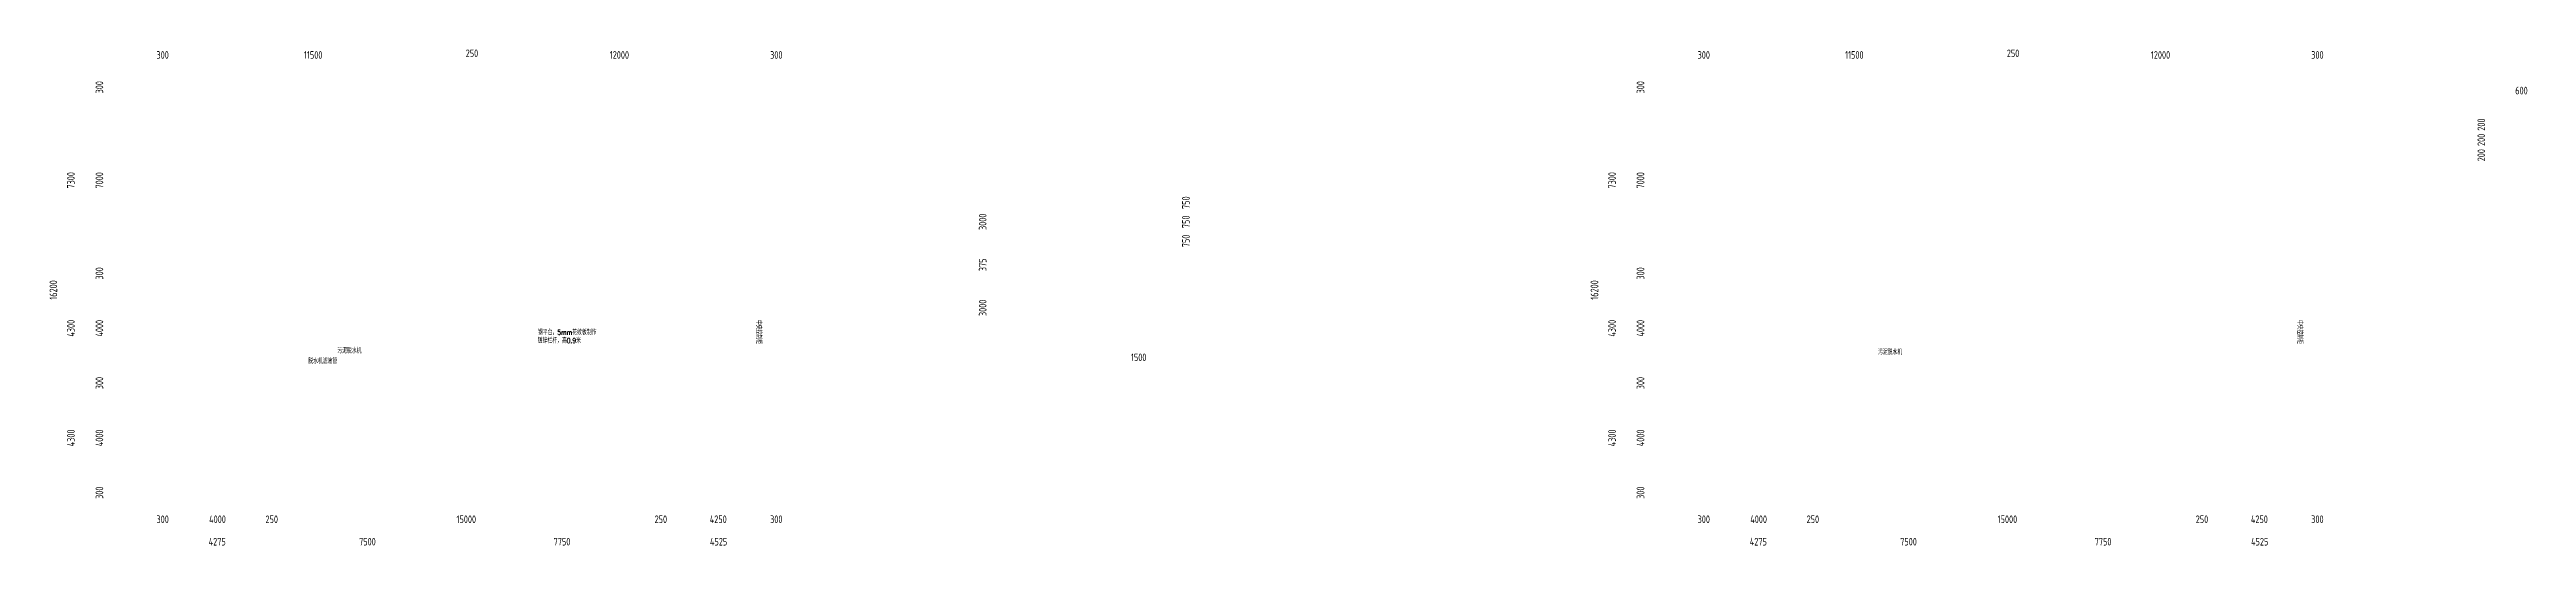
# Model space of a CAD drawing. Extents: x 838828 to 1489448, y 610351 to 848160.
# Drawn here: x 838828 to 935905, y 771265 to 790715 of the extents above; entities that cross this region are included whole.
import ezdxf

# ---------------------------------------------------------------- set-up
doc = ezdxf.new("R2010")
doc.units = 0
doc.header["$LTSCALE"] = 1000
doc.header["$MEASUREMENT"] = 0
for name, color, linetype, lineweight in [('HATCH', 8, 'CONTINUOUS', 13), ('图层1', 7, 'CONTINUOUS', 13), ('标注', 8, 'CONTINUOUS', 13)]:
    doc.layers.add(name, color=color, linetype=linetype, lineweight=lineweight)
doc.styles.add('BZ', font='simplex.shx', dxfattribs={"width": 0.8, "bigfont": 'hztxt.shx'})
doc.styles.add('TSSD_DIMENSION', font='tssdeng.shx', dxfattribs={"width": 0.7, "bigfont": 'tssdchn.shx'})

msp = doc.modelspace()

# ---------------------------------------------------------------- texts
at = {"layer": 'HATCH', "color": 7, "ltscale": 0.001, "char_height": 300, "attachment_point": 5, "style": 'TSSD_DIMENSION'}
for s, insert in [('\\A1;600', (935709, 789105)), ('\\A1;1500', (881515, 778644))]:
    msp.add_mtext(s, dxfattribs=dict(at, insert=insert))
at = {"layer": 'HATCH', "color": 7, "ltscale": 0.001, "char_height": 300, "attachment_point": 5, "rotation": 90, "style": 'TSSD_DIMENSION'}
for s, insert in [('\\A1;200', (934135, 787771)), ('\\A1;200', (934135, 787171)), ('\\A1;200', (934135, 786571)), ('\\A1;750', (883366, 784709)), ('\\A1;3000', (875400, 783959)), ('\\A1;750', (883366, 783959)), ('\\A1;375', (875400, 782271)), ('\\A1;750', (883366, 783209)), ('\\A1;3000', (875400, 780584))]:
    msp.add_mtext(s, dxfattribs=dict(at, insert=insert))
at = {"layer": '图层1', "style": 'BZ', "width": 0.7}
for s, p in [('钢平台，5mm花纹板制作', (857973, 779525)), ('脱水机滤液管', (848970, 778396)), ('污泥脱水机', (850108, 778803)), ('镀锌栏杆，高0.9米', (857964, 779200)), ('污泥脱水机', (910494, 778747))]:
    msp.add_text(s, height=200, dxfattribs=at).set_placement(p)
for p in [(866521, 780112), (926921, 780112)]:
    msp.add_text('中央控制柜', height=200, rotation=270, dxfattribs=at).set_placement(p)
at = {"layer": '标注', "color": 7, "ltscale": 0.001, "char_height": 300, "attachment_point": 5, "style": 'TSSD_DIMENSION'}
for s, insert in [('\\A1;300', (843262, 790501)), ('\\A1;11500', (849162, 790501)), ('\\A1;250', (855383, 790565)), ('\\A1;12000', (861162, 790501)), ('\\A1;300', (867312, 790501)), ('\\A1;300', (903662, 790501)), ('\\A1;11500', (909562, 790501)), ('\\A1;250', (915783, 790565)), ('\\A1;12000', (921562, 790501)), ('\\A1;300', (927712, 790501)), ('\\A1;300', (843262, 772294)), ('\\A1;4000', (845412, 772294)), ('\\A1;250', (847537, 772294)), ('\\A1;15000', (855162, 772294)), ('\\A1;250', (862787, 772294)), ('\\A1;4250', (865037, 772294)), ('\\A1;300', (867312, 772294)), ('\\A1;300', (903662, 772294)), ('\\A1;4000', (905812, 772294)), ('\\A1;250', (907937, 772294)), ('\\A1;15000', (915562, 772294)), ('\\A1;250', (923187, 772294)), ('\\A1;4250', (925437, 772294)), ('\\A1;300', (927712, 772294)), ('\\A1;4275', (845400, 771415)), ('\\A1;7500', (851287, 771415)), ('\\A1;7750', (858912, 771415)), ('\\A1;4525', (865050, 771415)), ('\\A1;4275', (905800, 771415)), ('\\A1;7500', (911687, 771415)), ('\\A1;7750', (919312, 771415)), ('\\A1;4525', (925450, 771415))]:
    msp.add_mtext(s, dxfattribs=dict(at, insert=insert))
at = {"layer": '标注', "color": 7, "ltscale": 0.001, "char_height": 300, "attachment_point": 5, "rotation": 90, "style": 'TSSD_DIMENSION'}
for s, insert in [('\\A1;300', (840782, 789235)), ('\\A1;300', (901182, 789235)), ('\\A1;7300', (839666, 785585)), ('\\A1;7000', (840782, 785585)), ('\\A1;7300', (900066, 785585)), ('\\A1;7000', (901182, 785585)), ('\\A1;16200', (838978, 781285)), ('\\A1;300', (840782, 781935)), ('\\A1;16200', (899378, 781285)), ('\\A1;300', (901182, 781935)), ('\\A1;4300', (839666, 779785)), ('\\A1;4000', (840782, 779785)), ('\\A1;4300', (900066, 779785)), ('\\A1;4000', (901182, 779785)), ('\\A1;300', (840782, 777635)), ('\\A1;300', (901182, 777635)), ('\\A1;4300', (839666, 775485)), ('\\A1;4000', (840782, 775485)), ('\\A1;4300', (900066, 775485)), ('\\A1;4000', (901182, 775485)), ('\\A1;300', (840782, 773335)), ('\\A1;300', (901182, 773335))]:
    msp.add_mtext(s, dxfattribs=dict(at, insert=insert))

doc.saveas('drawing.dxf')
